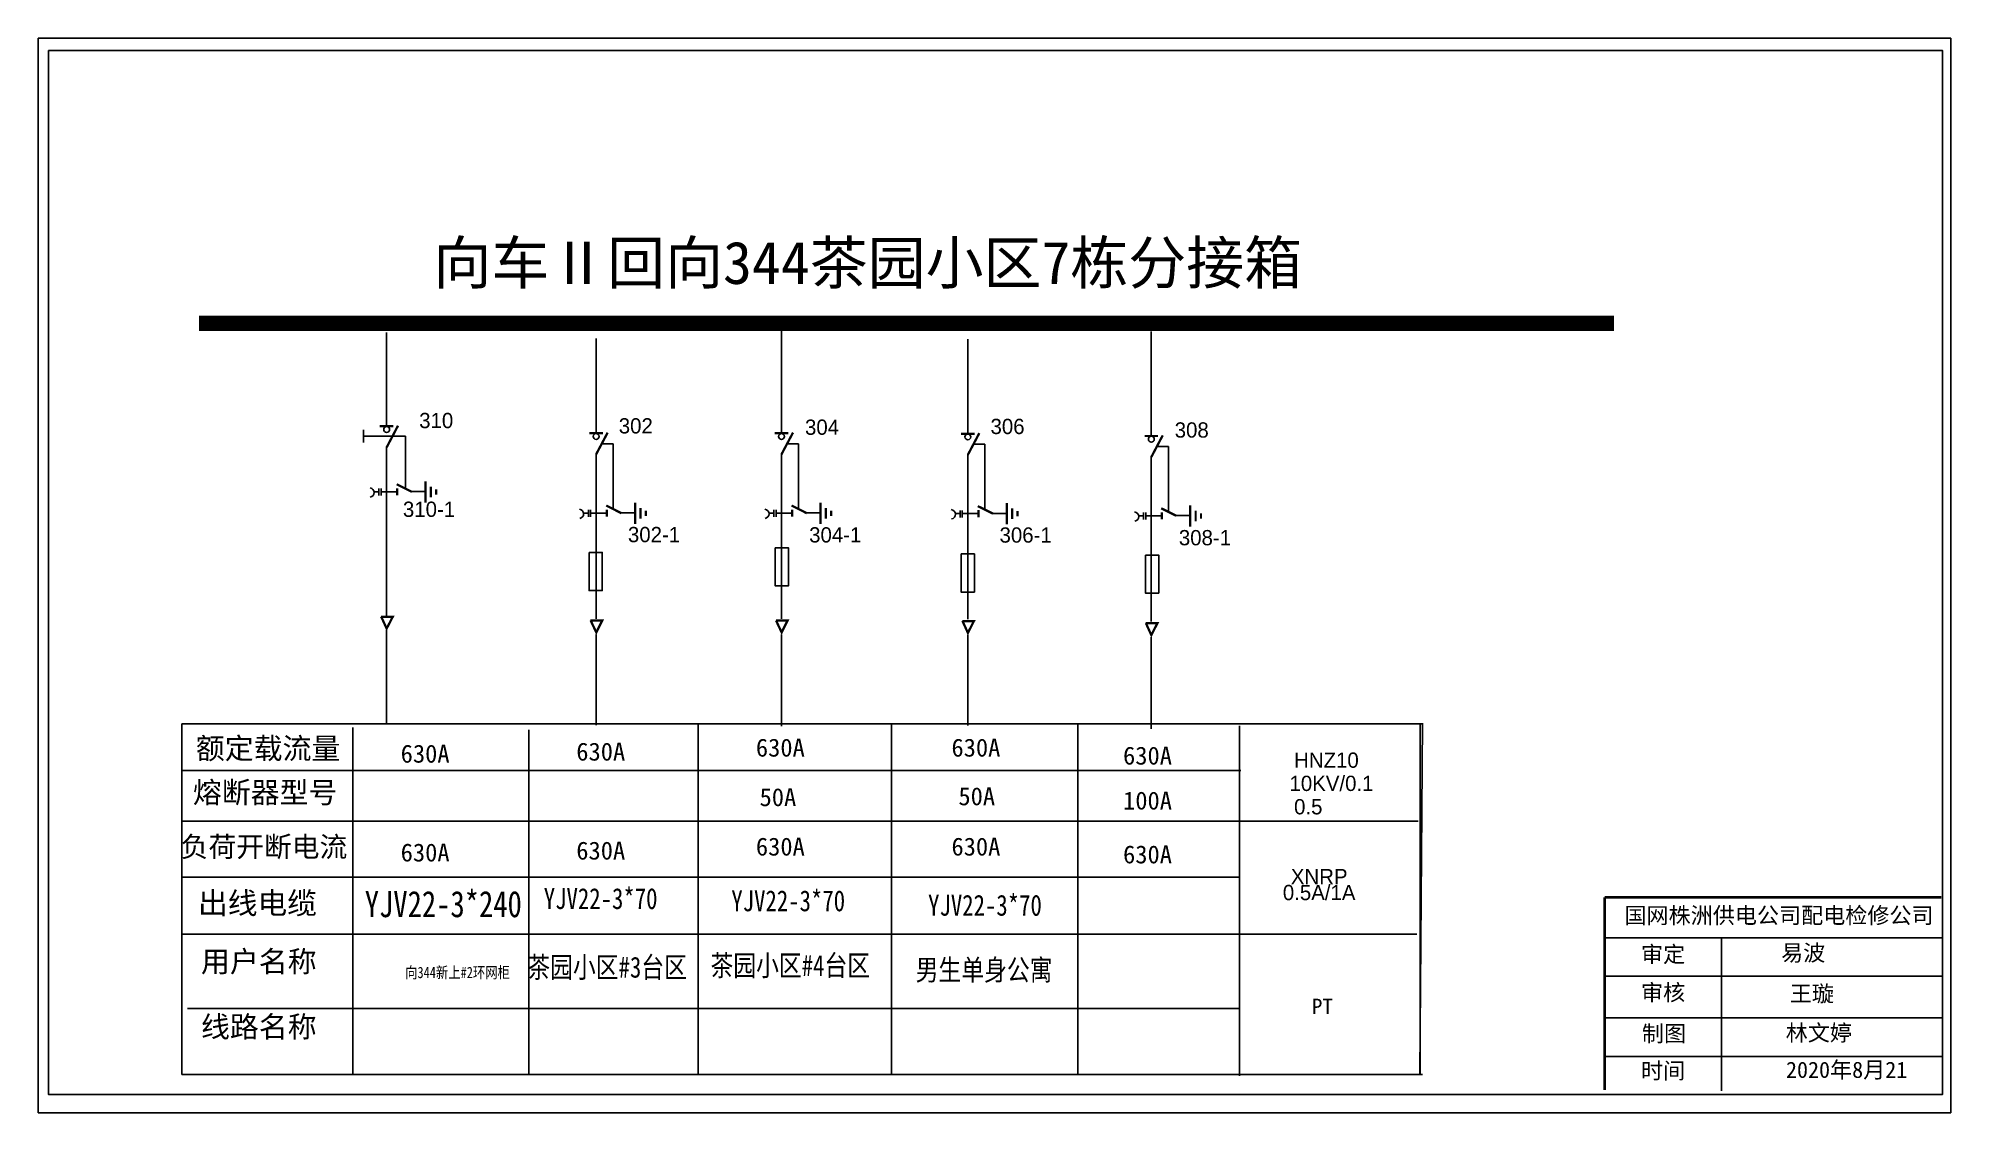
# Model space of a CAD drawing. Extents: x 613 to 1935, y 525 to 1195.
# Drawn here: x 1652.9 to 1782.2, y 909.3 to 982 of the extents above; entities that cross this region are included whole.
import ezdxf

# ---------------------------------------------------------------- set-up
doc = ezdxf.new("R2010")
doc.units = 0
doc.header["$LTSCALE"] = 0.774411
doc.linetypes.add('ACAD_ISO02W100', pattern=[15, 12, -3])
doc.linetypes.add('CENTER', pattern=[50.8, 31.75, -6.35, 6.35, -6.35])
doc.layers.get('0').update_dxf_attribs({"linetype": 'CONTINUOUS'})
doc.styles.add('HZ', font='')
doc.styles.add('hztxt_txtstyle_0.00_0_0', font='simkai.ttf')
doc.styles.add('hztxt_txtstyle_1.80_0_0', font='', dxfattribs={"height": 1.8, "bigfont": 'hztxt.shx'})
doc.styles.add('hztxt_txtstyle_2.70_0_0', font='simkai.ttf', dxfattribs={"height": 2.7})
doc.styles.add('字体', font='', dxfattribs={"height": 2.5})
doc.styles.get('HZ').set_extended_font_data('SimSun')
doc.styles.get('hztxt_txtstyle_1.80_0_0').set_extended_font_data('hztxt')
doc.styles.get('字体').set_extended_font_data('SimSun')

msp = doc.modelspace()

# ---------------------------------------------------------------- texts
at = {"style": 'hztxt_txtstyle_1.80_0_0'}
for s, p in [('310', (1678.63, 955.61)), ('302', (1692.12, 955.25)), ('304', (1704.71, 955.16)), ('306', (1717.25, 955.21)), ('308', (1729.7, 954.97)), ('310-1', (1677.53, 949.61)), ('302-1', (1692.74, 947.9)), ('304-1', (1704.99, 947.88)), ('306-1', (1717.86, 947.87)), ('308-1', (1729.98, 947.69)), ('HNZ10', (1737.77, 932.65)), ('10KV/0.1', (1737.46, 931.08)), ('0.5', (1737.77, 929.5)), ('XNRP', (1737.55, 924.78)), ('0.5A/1A', (1737.01, 923.7))]:
    msp.add_text(s, height=1.032, dxfattribs=at).set_placement(p)
at = {"color": 0, "style": 'HZ', "width": 0.8}
for s, height, p in [('YJV22-3*240', 1.774, (1674.95, 922.55)), ('YJV22-3*70', 1.413, (1687.05, 923.1)), ('YJV22-3*70', 1.413, (1699.73, 922.95)), ('YJV22-3*70', 1.413, (1713.03, 922.65)), ('向344新上#2环网柜', 0.7644, (1677.68, 918.43)), ('茶园小区#3台区', 1.413, (1685.94, 918.46)), ('茶园小区#4台区', 1.413, (1698.32, 918.58)), ('男生单身公寓', 1.413, (1712.19, 918.28))]:
    msp.add_text(s, height=height, dxfattribs=at).set_placement(p)
at = {"insert": (1679.59, 968.23), "char_height": 2.8709, "width": 84.7741, "attachment_point": 1, "style": 'hztxt_txtstyle_2.70_0_0'}
msp.add_mtext('{\\fSimSun|b0|i0|c134|p2;向车Ⅱ回向344茶园小区7栋分接箱}', dxfattribs=at)
at = {"linetype": 'Continuous', "attachment_point": 1}
for s, insert, char_height, width, style in [('{\\fSimSun|b0|i0|c134|p2;额定载流量}', (1663.53, 934.68), 1.433, 11.0339, 'hztxt_txtstyle_0.00_0_0'), ('{\\fSimSun|b0|i0|c134|p2;630A}', (1677.38, 934.21), 1.2149, 9.7693, 'hztxt_txtstyle_0.00_0_0'), ('{\\fSimSun|b0|i0|c134|p2;630A}', (1689.25, 934.35), 1.2149, 9.7693, 'hztxt_txtstyle_0.00_0_0'), ('{\\fSimSun|b0|i0|c134|p2;630A}', (1701.39, 934.62), 1.2149, 9.7693, 'hztxt_txtstyle_0.00_0_0'), ('{\\fSimSun|b0|i0|c134|p2;630A}', (1714.61, 934.62), 1.2149, 9.7693, 'hztxt_txtstyle_0.00_0_0'), ('{\\fSimSun|b0|i0|c134|p2;630A}', (1726.21, 934.08), 1.2149, 9.7693, 'hztxt_txtstyle_0.00_0_0'), ('{\\fSimSun|b0|i0|c134|p2;熔断器型号}', (1663.33, 931.7), 1.433, 11.4443, 'hztxt_txtstyle_0.00_0_0'), ('{\\fSimSun|b0|i0|c134|p2;50A}', (1701.64, 931.27), 1.2149, 9.7693, 'hztxt_txtstyle_0.00_0_0'), ('{\\fSimSun|b0|i0|c134|p2;50A}', (1715.08, 931.33), 1.2149, 9.7693, 'hztxt_txtstyle_0.00_0_0'), ('{\\fSimSun|b0|i0|c134|p2;100A}', (1726.21, 931.04), 1.2149, 9.7693, 'hztxt_txtstyle_0.00_0_0'), ('{\\fSimSun|b0|i0|c134|p2;\\H0.96x;负荷开断电流}', (1662.51, 928), 1.433, 13.1035, 'hztxt_txtstyle_0.00_0_0'), ('{\\fSimSun|b0|i0|c134|p2;630A}', (1677.38, 927.53), 1.2149, 9.7693, 'hztxt_txtstyle_0.00_0_0'), ('{\\fSimSun|b0|i0|c134|p2;630A}', (1689.25, 927.66), 1.2149, 9.7693, 'hztxt_txtstyle_0.00_0_0'), ('{\\fSimSun|b0|i0|c134|p2;630A}', (1701.39, 927.93), 1.2149, 9.7693, 'hztxt_txtstyle_0.00_0_0'), ('{\\fSimSun|b0|i0|c134|p2;630A}', (1714.61, 927.93), 1.2149, 9.7693, 'hztxt_txtstyle_0.00_0_0'), ('{\\fSimSun|b0|i0|c134|p2;630A}', (1726.21, 927.4), 1.2149, 9.7693, 'hztxt_txtstyle_0.00_0_0'), ('{\\fSimSun|b0|i0|c134|p2;出线电缆}', (1663.68, 924.24), 1.4725, 10.0386, 'hztxt_txtstyle_0.00_0_0'), ('国网株洲供电公司配电检修公司', (1760.1, 923.22), 1.0945, 29.9242, '字体'), ('{\\fSimSun|b0|i0|c134|p2;用户名称}', (1663.88, 920.27), 1.433, 9.7693, 'hztxt_txtstyle_0.00_0_0'), ('审定', (1761.22, 920.59), 1.095, 8.5599, '字体'), ('{\\fSimSun|b0|i0|c134|p2;易波}', (1770.69, 920.69), 1.0945, 8.5599, '字体'), ('审核', (1761.22, 918.01), 1.095, 8.5599, '字体'), ('{\\fSimSun|b0|i0|c134|p2;王璇}', (1771.28, 917.93), 1.0945, 12.0597, '字体'), ('{\\fSimSun|b0|i0|c134|p2;PT}', (1738.98, 917.04), 1.0358, 8.0587, 'hztxt_txtstyle_0.00_0_0'), ('{\\fSimSun|b0|i0|c134|p2;线路名称}', (1663.88, 915.86), 1.433, 9.7693, 'hztxt_txtstyle_0.00_0_0'), ('制图', (1761.28, 915.23), 1.095, 8.5599, '字体'), ('{\\fSimSun|b0|i0|c134|p2;林文婷}', (1771, 915.28), 1.0945, 8.5599, '字体'), ('时间', (1761.22, 912.72), 1.095, 8.5599, '字体')]:
    msp.add_mtext(s, dxfattribs=dict(at, insert=insert, char_height=char_height, width=width, style=style))
at = {"color": 7, "linetype": 'Continuous', "true_color": 0xffffff, "insert": (1771.02, 912.78), "char_height": 1.095, "width": 8.5599, "attachment_point": 1, "style": '字体'}
msp.add_mtext('2020年8月21', dxfattribs=at)

# ---------------------------------------------------------------- blocks, each defined once
blk = doc.blocks.new('JD')
for points in [[(-2, 0.2), (-2, -0.2), (2, 0.2), (2, -0.2)], [(1, -1.2), (1, -0.8), (-1, -1.2), (-1, -0.8)], [(-0.5, -1.8), (-0.5, -2.2), (0.5, -1.8), (0.5, -2.2)]]:
    blk.add_trace(points)

# ---------------------------------------------------------------- linework, layer by layer
for p, q in [((1676.43, 962.07), (1676.43, 955.76)), ((1703.12, 962.33), (1703.12, 955.29)), ((1728.12, 962.15), (1728.12, 955.1)), ((1690.59, 961.66), (1690.59, 955.29)), ((1715.72, 961.63), (1715.72, 955.25)), ((1676.43, 954.35), (1676.43, 942.88)), ((1690.59, 953.88), (1690.59, 942.73)), ((1703.12, 953.88), (1703.12, 942.73)), ((1715.72, 953.85), (1715.72, 942.69)), ((1728.12, 953.7), (1728.12, 942.54)), ((1676.43, 951.3), (1677.14, 951.3)), ((1678.08, 951.32), (1679.05, 951.32)), ((1690.59, 949.86), (1691.31, 949.86)), ((1692.24, 949.88), (1693.21, 949.88)), ((1703.12, 949.86), (1703.84, 949.86)), ((1704.77, 949.88), (1705.74, 949.88)), ((1715.72, 949.83), (1716.43, 949.83)), ((1717.37, 949.85), (1718.34, 949.85)), ((1728.12, 949.68), (1728.83, 949.68)), ((1729.76, 949.7), (1730.74, 949.7))]:
    msp.add_line(p, q)
at = {"linetype": 'CENTER'}
for p, q in [((1676.43, 941.95), (1676.43, 935.61)), ((1690.6, 941.67), (1690.6, 935.54)), ((1703.13, 941.67), (1703.13, 935.47)), ((1715.72, 941.64), (1715.72, 935.5)), ((1728.12, 941.49), (1728.12, 935.29))]:
    msp.add_line(p, q, dxfattribs=at)
at = {"linetype": 'Continuous'}
for p, q in [((1662.59, 935.62), (1746.44, 935.62)), ((1662.59, 911.91), (1662.59, 935.62)), ((1674.14, 935.37), (1674.14, 911.92)), ((1686.04, 935.21), (1686.04, 911.93)), ((1697.48, 935.58), (1697.48, 911.92)), ((1710.55, 935.58), (1710.55, 911.92)), ((1723.16, 935.56), (1723.16, 911.9)), ((1734.08, 935.48), (1734.08, 911.82)), ((1746.44, 935.66), (1746.28, 911.95)), ((1746.3, 935.61), (1746.3, 911.9)), ((1662.59, 932.46), (1734.17, 932.46)), ((1662.59, 929.05), (1746.16, 929.05)), ((1662.59, 925.25), (1734.08, 925.25)), ((1662.59, 921.39), (1746.07, 921.39)), ((1758.77, 921.16), (1781.53, 921.16)), ((1766.67, 921.15), (1766.67, 910.82)), ((1758.77, 918.56), (1781.53, 918.56)), ((1662.97, 916.38), (1734.08, 916.38)), ((1758.77, 915.74), (1781.53, 915.74)), ((1758.77, 913.14), (1781.53, 913.14)), ((1746.44, 911.91), (1662.59, 911.91))]:
    msp.add_line(p, q, dxfattribs=at)
for points in [[(1652.88, 981.97), (1782.16, 981.97), (1782.16, 909.33), (1652.88, 909.33)], [(1653.57, 981.14), (1781.61, 981.14), (1781.61, 910.57), (1653.57, 910.57)], [(1690.11, 947.21), (1691.01, 947.21), (1691.01, 944.63), (1690.11, 944.63)], [(1702.7, 947.52), (1703.59, 947.52), (1703.59, 944.94), (1702.7, 944.94)], [(1715.26, 947.11), (1716.16, 947.11), (1716.16, 944.53), (1715.26, 944.53)], [(1727.72, 947.03), (1728.62, 947.03), (1728.62, 944.46), (1727.72, 944.46)]]:
    msp.add_lwpolyline(points, close=True, dxfattribs=at)
for points, const_width in [([(1663.75, 962.69), (1759.39, 962.69)], 1.03), ([(1675.97, 955.74), (1676.89, 955.74)], 0.155), ([(1676.43, 954.31), (1677.2, 955.78)], 0.155), ([(1690.59, 953.84), (1691.37, 955.31)], 0.155), ([(1703.12, 953.84), (1703.9, 955.31)], 0.155), ([(1690.14, 955.27), (1691.05, 955.27)], 0.155), ([(1702.67, 955.27), (1703.58, 955.27)], 0.155), ([(1715.26, 955.23), (1716.17, 955.23)], 0.155), ([(1715.72, 953.81), (1716.49, 955.27)], 0.155), ([(1727.66, 955.08), (1728.57, 955.08)], 0.155), ([(1728.12, 953.66), (1728.89, 955.12)], 0.155), ([(1677.11, 951.82), (1678.14, 951.3)], 0.155), ([(1677.14, 951.54), (1677.14, 951.06)], 0.155), ([(1691.27, 950.38), (1692.3, 949.86)], 0.155), ([(1703.8, 950.38), (1704.83, 949.86)], 0.155), ([(1716.39, 950.34), (1717.42, 949.83)], 0.155), ([(1728.79, 950.19), (1729.82, 949.68)], 0.155), ([(1691.31, 950.1), (1691.31, 949.62)], 0.155), ([(1703.84, 950.1), (1703.84, 949.62)], 0.155), ([(1716.43, 950.07), (1716.43, 949.59)], 0.155), ([(1728.83, 949.92), (1728.83, 949.44)], 0.155), ([(1676.05, 942.85), (1676.84, 942.85), (1676.43, 942.06), (1676.06, 942.87)], 0.155), ([(1690.21, 942.6), (1691, 942.6), (1690.6, 941.8), (1690.22, 942.61)], 0.155), ([(1702.74, 942.6), (1703.53, 942.6), (1703.13, 941.8), (1702.75, 942.61)], 0.155), ([(1715.34, 942.57), (1716.13, 942.57), (1715.72, 941.77), (1715.35, 942.58)], 0.155), ([(1727.74, 942.42), (1728.53, 942.42), (1728.12, 941.62), (1727.75, 942.43)], 0.155)]:
    msp.add_lwpolyline(points, dxfattribs=dict(const_width=const_width))
for points in [[(1674.87, 955.5), (1674.87, 954.64)], [(1675.91, 951.53), (1675.91, 951.06)], [(1676.05, 951.53), (1676.05, 951.06)], [(1675.91, 951.31), (1675.58, 951.31)], [(1676.43, 951.31), (1676.05, 951.31)], [(1690.07, 949.87), (1689.75, 949.87)], [(1690.07, 950.09), (1690.07, 949.62)], [(1690.22, 950.09), (1690.22, 949.62)], [(1690.59, 949.87), (1690.22, 949.87)], [(1702.6, 949.87), (1702.28, 949.87)], [(1702.6, 950.09), (1702.6, 949.62)], [(1702.75, 950.09), (1702.75, 949.62)], [(1703.12, 949.87), (1702.75, 949.87)], [(1715.2, 949.84), (1714.87, 949.84)], [(1715.2, 950.05), (1715.2, 949.58)], [(1715.34, 950.05), (1715.34, 949.58)], [(1715.72, 949.84), (1715.34, 949.84)], [(1727.6, 949.69), (1727.27, 949.69)], [(1727.6, 949.9), (1727.6, 949.43)], [(1727.74, 949.9), (1727.74, 949.43)], [(1728.12, 949.69), (1727.74, 949.69)]]:
    msp.add_lwpolyline(points)
at = {"linetype": 'ACAD_ISO02W100'}
for points in [[(1677.7, 951.54), (1677.7, 955.07), (1674.87, 955.07)], [(1691.74, 950.09), (1691.74, 954.56), (1690.97, 954.56)], [(1704.27, 950.09), (1704.27, 954.56), (1703.5, 954.56)], [(1716.87, 950.06), (1716.87, 954.52), (1716.1, 954.52)], [(1729.27, 949.91), (1729.27, 954.37), (1728.5, 954.37)]]:
    msp.add_lwpolyline(points, dxfattribs=at)
for points in [[(1675.31, 951.57, -0.877934), (1675.32, 950.95)], [(1689.47, 950.13, -0.877934), (1689.48, 949.51)], [(1702, 950.13, -0.877934), (1702.01, 949.51)], [(1714.59, 950.1, -0.877934), (1714.61, 949.47)], [(1726.99, 949.95, -0.877934), (1727.01, 949.32)]]:
    msp.add_lwpolyline(points, format="xyb")
at = {"linetype": 'Continuous', "const_width": 0.182}
for points in [[(1758.76, 923.89), (1758.76, 910.86)], [(1758.77, 923.89), (1781.53, 923.89)]]:
    msp.add_lwpolyline(points, dxfattribs=at)
for centre in [(1676.43, 955.52), (1690.59, 955.05), (1703.12, 955.05), (1715.72, 955.02), (1728.12, 954.86)]:
    msp.add_circle(centre, 0.198)

# ---------------------------------------------------------------- block references
at = {"xscale": 0.3611214716016775, "yscale": 0.3611214716016775, "zscale": 0.3611214716017123, "rotation": 90}
for p in [(1679.06, 951.29), (1693.23, 949.85), (1705.76, 949.85), (1718.35, 949.82), (1730.75, 949.67)]:
    msp.add_blockref('JD', p, dxfattribs=at)

msp.set_redraw_order([(e.dxf.handle, doc.entitydb.next_handle()) for e in msp.query("TEXT MTEXT ATTDEF DIMENSION ARC_DIMENSION")])  # texts and dimensions are drawn at this point

doc.saveas('drawing.dxf')
